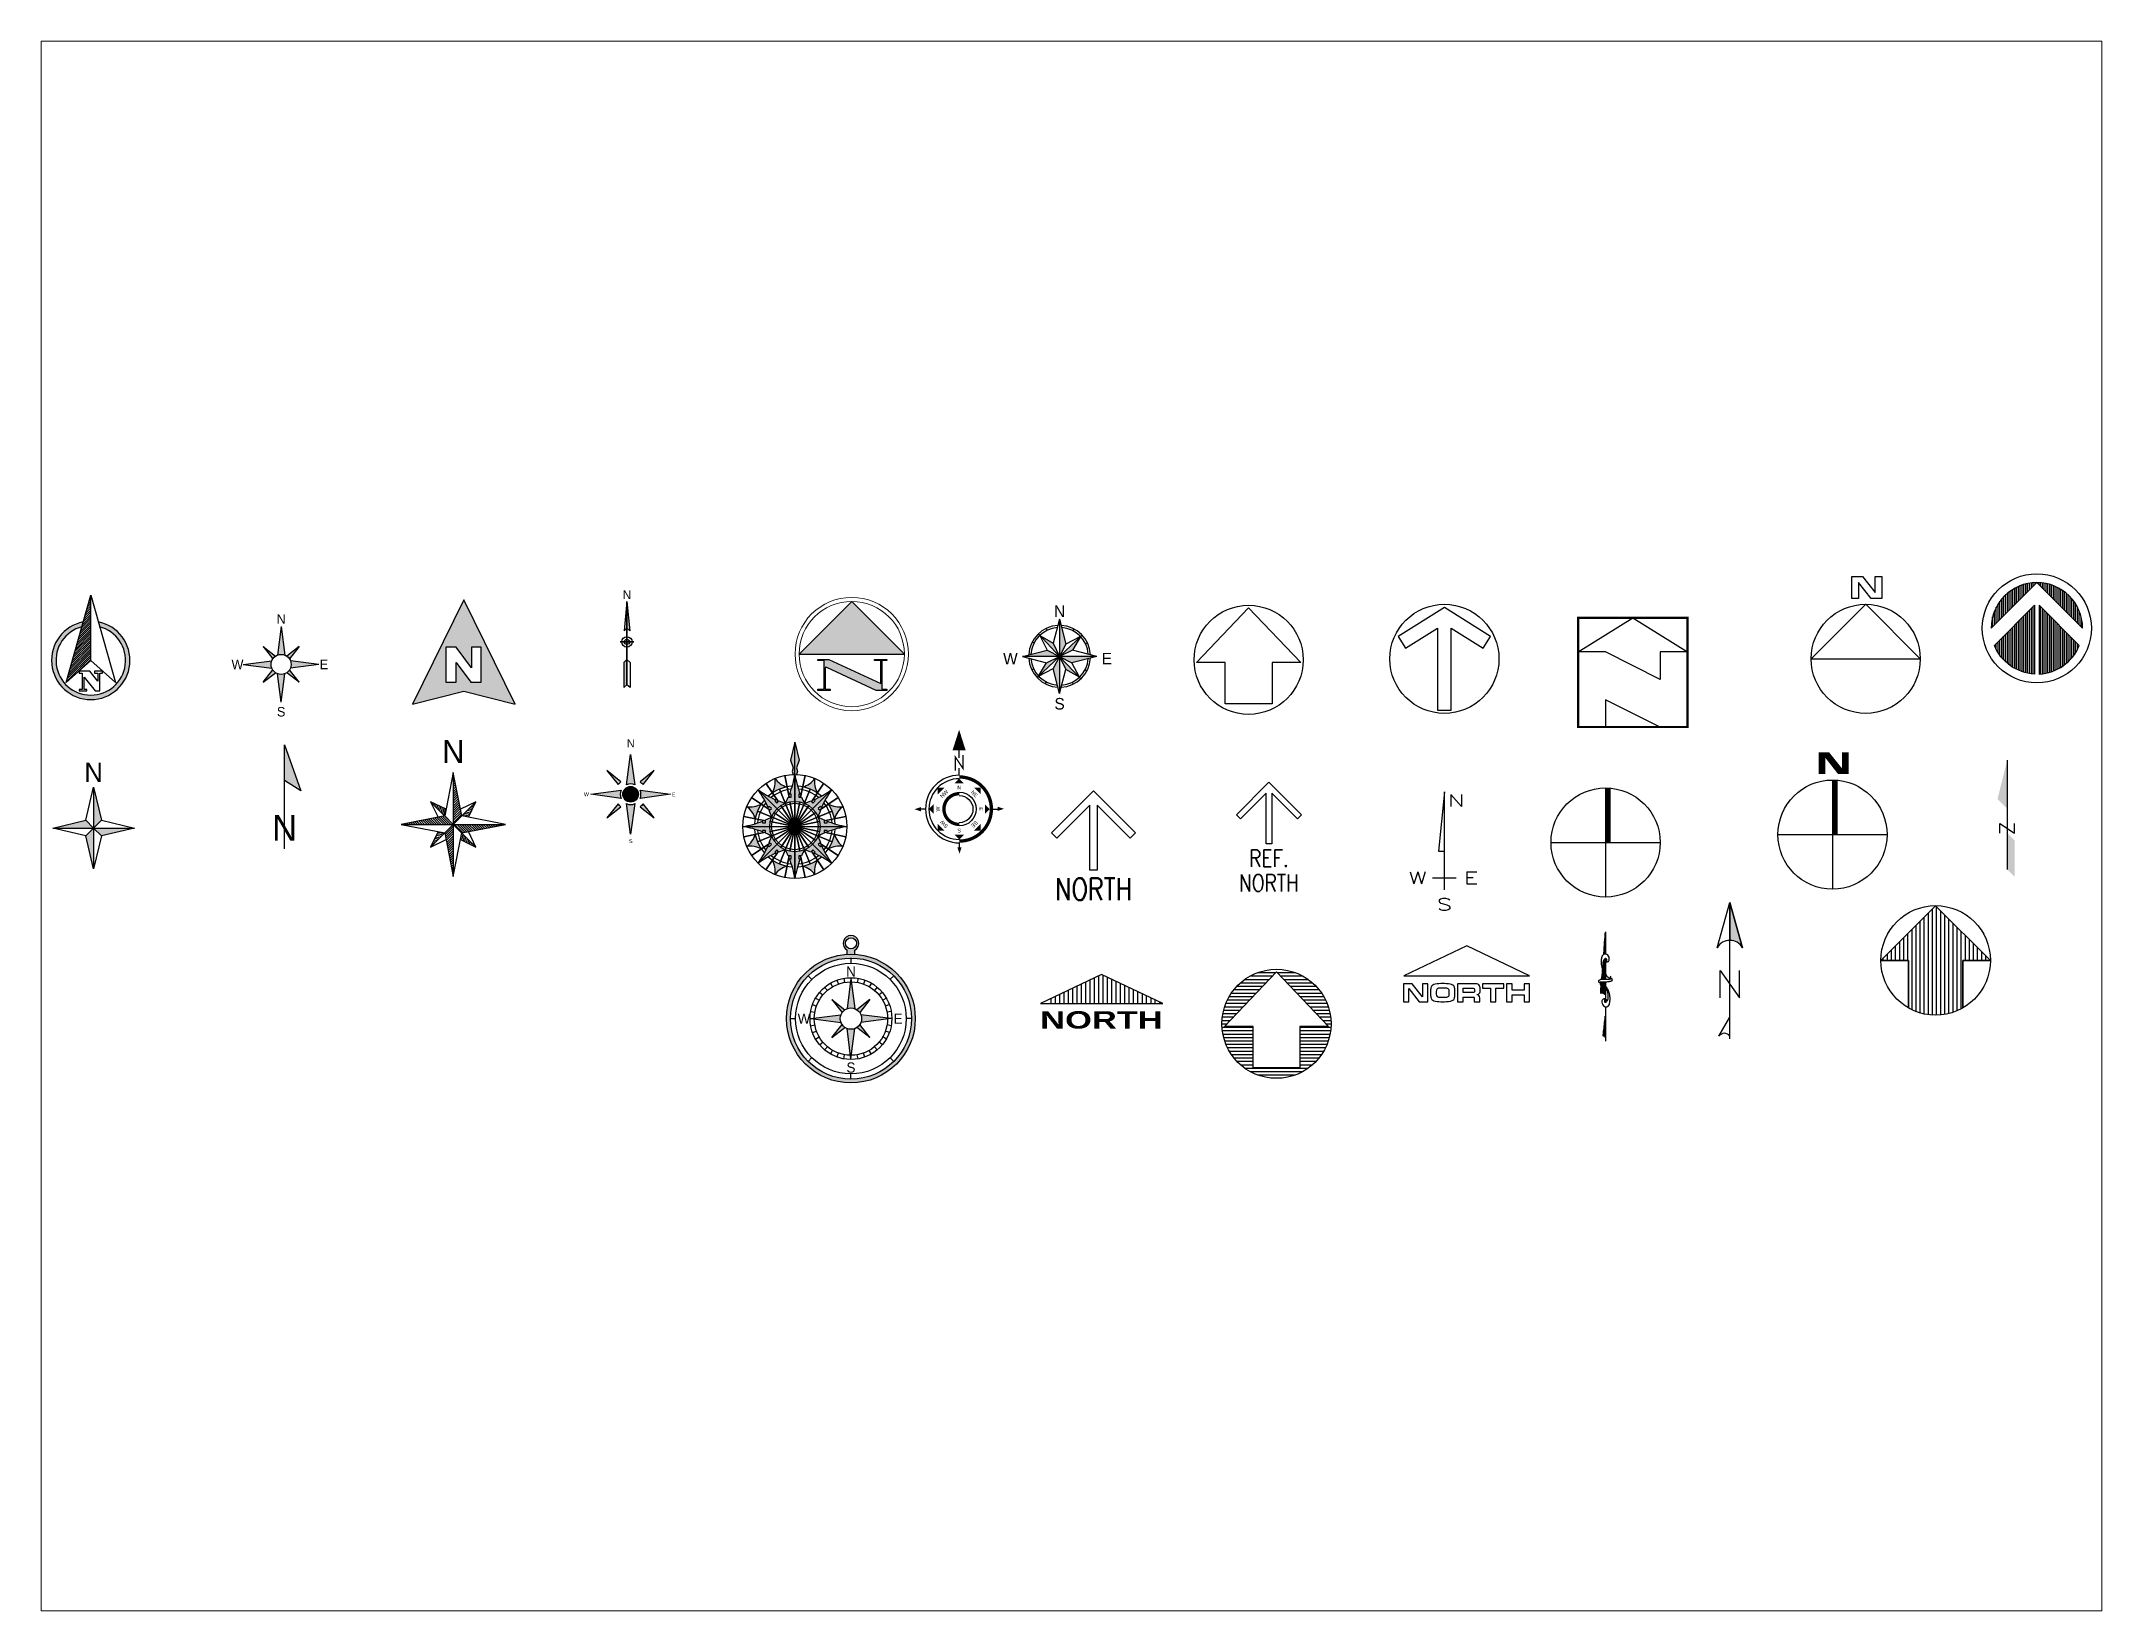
# Paper-space layout 'Layout1' of a CAD drawing. Header units: inches. Extents: x 1.05 to 9.45, y 0.8 to 7.2.
# The model-space entities are those that its viewports show. They can reach past a viewport. Long polylines and large blocks are cut down to what shows.
import ezdxf
from ezdxf.enums import TextEntityAlignment as Align

# ---------------------------------------------------------------- set-up
doc = ezdxf.new("R2010")
doc.units = ezdxf.units.IN
doc.header["$MEASUREMENT"] = 0
doc.styles.add('NORTH', font='')
doc.styles.add('North Arrow Text', font='BOD_R.TTF', dxfattribs={"height": 0.1})
doc.styles.add('STRETCH', font='SIMPLEX', dxfattribs={"width": 1.5})
doc.styles.add('TAGS', font='romans', dxfattribs={"width": 0.8})
doc.styles.get('NORTH').set_extended_font_data('Arial Black')

# ---------------------------------------------------------------- blocks, each defined once
blk = doc.blocks.new('*U138')
at = {"color": 0, "linetype": 'ByBlock', "lineweight": -2}
blk.add_lwpolyline([(-0.036, -0.267), (0.036, -0.267), (0.036, 0.16), (0.202, 0.055), (0.24, 0.116), (0.24, 0.116), (0, 0.267), (-0.24, 0.116), (-0.202, 0.055), (-0.036, 0.16)], close=True, dxfattribs=at)
blk.add_circle((0, 0), 0.284, dxfattribs=at)
blk = doc.blocks.new('*U140')
at = {"color": 0, "linetype": 'ByBlock', "lineweight": -2, "const_width": 0.0118}
blk.add_lwpolyline([(-0.284, -0.284), (0.284, -0.284), (0.284, 0.284), (-0.284, 0.284)], close=True, dxfattribs=at)
at = {"color": 0, "linetype": 'ByBlock', "lineweight": -2}
blk.add_lwpolyline([(-0.142, 0.107), (-0.284, 0.107), (0, 0.284), (0.284, 0.107), (0.142, 0.107), (0.142, -0.036)], close=True, dxfattribs=at)
blk.add_lwpolyline([(0.142, -0.284), (-0.142, -0.142), (-0.142, -0.284)], dxfattribs=at)
blk = doc.blocks.new('*U188')
at = {"color": 0, "linetype": 'ByBlock', "lineweight": -2}
for points in [[(0, -0.062), (0, 0.448), (-0.031, 0.139), (0, 0.139)], [(-0.062, 0), (0.062, 0)]]:
    blk.add_lwpolyline(points, dxfattribs=at)
at = {"color": 0, "linetype": 'ByBlock', "lineweight": -2, "style": 'STRETCH', "width": 1.5}
for s, p in [('N', (0.062, 0.402)), ('W', (-0.139, 0)), ('E', (0.139, 0)), ('S', (0, -0.139))]:
    blk.add_text(s, height=0.0618, dxfattribs=at).set_placement(p, align=Align.MIDDLE)
blk = doc.blocks.new('*U136')
at = {"color": 0, "linetype": 'ByBlock', "lineweight": -2}
blk.add_lwpolyline([(-0.122, -0.23), (-0.122, -0.014), (-0.271, -0.014), (0, 0.271), (0.271, -0.014), (0.122, -0.014), (0.122, -0.23)], close=True, dxfattribs=at)
blk.add_circle((0, 0), 0.284, dxfattribs=at)
blk = doc.blocks.new('*X5')
at = {"color": 0}
for p, q in [((-13.99, 19.5), (-3.2, 19.5)), ((-11.62, 21), (-1.77, 21)), ((-8.35, 22.5), (-0.34, 22.5)), ((0.34, 22.5), (8.35, 22.5)), ((1.77, 21), (11.62, 21)), ((3.2, 19.5), (13.99, 19.5)), ((-21.58, 10.5), (-11.77, 10.5)), ((-20.78, 12), (-10.34, 12)), ((-19.84, 13.5), (-8.91, 13.5)), ((-18.73, 15), (-7.48, 15)), ((-17.43, 16.5), (-6.05, 16.5)), ((-15.87, 18), (-4.63, 18)), ((4.63, 18), (15.87, 18)), ((6.05, 16.5), (17.43, 16.5)), ((7.48, 15), (18.73, 15)), ((8.91, 13.5), (19.84, 13.5)), ((10.34, 12), (20.78, 12)), ((11.77, 10.5), (21.58, 10.5)), ((-24, 0), (-21.77, 0)), ((-23.95, 1.5), (-20.34, 1.5)), ((-23.81, 3), (-18.91, 3)), ((-23.57, 4.5), (-17.48, 4.5)), ((-23.24, 6), (-16.05, 6)), ((-22.8, 7.5), (-14.63, 7.5)), ((-22.25, 9), (-13.2, 9)), ((13.2, 9), (22.25, 9)), ((14.63, 7.5), (22.8, 7.5)), ((16.05, 6), (23.24, 6)), ((17.48, 4.5), (23.57, 4.5)), ((18.91, 3), (23.81, 3)), ((20.34, 1.5), (23.95, 1.5)), ((21.77, 0), (24, 0)), ((-23.95, -1.5), (-10.29, -1.5)), ((-23.81, -3), (-10.29, -3)), ((-23.57, -4.5), (-10.29, -4.5)), ((-23.24, -6), (-10.29, -6)), ((-22.8, -7.5), (-10.29, -7.5)), ((-22.25, -9), (-10.29, -9)), ((10.29, -1.5), (23.95, -1.5)), ((10.29, -3), (23.81, -3)), ((10.29, -4.5), (23.57, -4.5)), ((10.29, -6), (23.24, -6)), ((10.29, -7.5), (22.8, -7.5)), ((10.29, -9), (22.25, -9)), ((-21.58, -10.5), (-10.29, -10.5)), ((-20.78, -12), (-10.29, -12)), ((-19.84, -13.5), (-10.29, -13.5)), ((-18.73, -15), (-10.29, -15)), ((-17.43, -16.5), (-10.29, -16.5)), ((-15.87, -18), (-10.29, -18)), ((10.29, -10.5), (21.58, -10.5)), ((10.29, -12), (20.78, -12)), ((10.29, -13.5), (19.84, -13.5)), ((10.29, -15), (18.73, -15)), ((10.29, -16.5), (17.43, -16.5)), ((10.29, -18), (15.87, -18)), ((-13.99, -19.5), (13.99, -19.5)), ((-11.62, -21), (11.62, -21)), ((-8.35, -22.5), (8.35, -22.5))]:
    blk.add_line(p, q, dxfattribs=at)
blk = doc.blocks.new('*U210')
at = {"color": 0, "linetype": 'ByBlock', "lineweight": -2}
blk.add_lwpolyline([(-0.122, -0.23), (-0.122, -0.014), (-0.271, -0.014), (0, 0.271), (0.271, -0.014), (0.122, -0.014), (0.122, -0.23)], close=True, dxfattribs=at)
blk.add_circle((0, 0), 0.284, dxfattribs=at)
at = {"color": 0, "linetype": 'ByBlock', "lineweight": -2, "xscale": 0.01184615165773279, "yscale": 0.01184615165773279, "zscale": 0.01184615165773279}
blk.add_blockref('*X5', (0, 0), dxfattribs=at)
blk = doc.blocks.new('*X10')
at = {"color": 0}
for p, q in [((2.2, 60), (15.6, 60)), ((4.7, 57.5), (23.2, 57.5)), ((7.2, 55), (28.6, 55)), ((9.7, 52.5), (33, 52.5)), ((12.2, 50), (36.7, 50)), ((14.7, 47.5), (39.8, 47.5)), ((17.2, 45), (42.6, 45)), ((19.7, 42.5), (45.1, 42.5)), ((22.2, 40), (47.4, 40)), ((24.7, 37.5), (49.4, 37.5)), ((27.2, 35), (51.2, 35)), ((29.7, 32.5), (52.8, 32.5)), ((32.2, 30), (54.3, 30)), ((34.7, 27.5), (55.6, 27.5)), ((37.2, 25), (56.7, 25)), ((39.7, 22.5), (57.8, 22.5)), ((42.2, 20), (58.7, 20)), ((44.7, 17.5), (59.5, 17.5)), ((47.2, 15), (60.2, 15)), ((49.7, 12.5), (60.7, 12.5)), ((52.2, 10), (61.2, 10)), ((54.7, 7.5), (61.5, 7.5)), ((57.2, 5), (61.8, 5)), ((59.7, 2.5), (61.9, 2.5)), ((62, 0), (62.2, 0))]:
    blk.add_line(p, q, dxfattribs=at)
blk = doc.blocks.new('*X9')
at = {"color": 0}
for p, q in [((34.7, -27.5), (55.6, -27.5)), ((37.2, -25), (56.7, -25)), ((39.7, -22.5), (57.8, -22.5)), ((42.2, -20), (58.7, -20)), ((44.7, -17.5), (59.5, -17.5)), ((47.2, -15), (60.2, -15)), ((49.7, -12.5), (60.7, -12.5)), ((52.2, -10), (61.2, -10)), ((54.7, -7.5), (61.5, -7.5)), ((57.2, -5), (61.8, -5)), ((59.7, -2.5), (61.9, -2.5)), ((7.2, -55), (28.6, -55)), ((9.7, -52.5), (33, -52.5)), ((12.2, -50), (36.7, -50)), ((14.7, -47.5), (39.8, -47.5)), ((17.2, -45), (42.6, -45)), ((19.7, -42.5), (45.1, -42.5)), ((22.2, -40), (47.4, -40)), ((24.7, -37.5), (49.4, -37.5)), ((27.2, -35), (51.2, -35)), ((29.7, -32.5), (52.8, -32.5)), ((32.2, -30), (54.3, -30)), ((2.2, -60), (15.6, -60)), ((4.7, -57.5), (23.2, -57.5))]:
    blk.add_line(p, q, dxfattribs=at)
blk = doc.blocks.new('*X8')
at = {"color": 0}
for p, q in [((-61.8, -5), (29.2, -5)), ((-61.5, -7.5), (26.7, -7.5)), ((-61.2, -10), (24.2, -10)), ((-60.7, -12.5), (21.7, -12.5)), ((-60.2, -15), (19.2, -15)), ((-59.5, -17.5), (16.7, -17.5)), ((-58.7, -20), (14.2, -20)), ((-57.8, -22.5), (11.7, -22.5)), ((-56.7, -25), (9.2, -25)), ((-55.6, -27.5), (6.7, -27.5)), ((-54.3, -30), (4.2, -30)), ((-52.8, -32.5), (1.7, -32.5)), ((-51.2, -35), (-0.8, -35)), ((-49.4, -37.5), (-3.3, -37.5)), ((-47.4, -40), (-5.8, -40)), ((-45.1, -42.5), (-8.3, -42.5)), ((-42.6, -45), (-10.8, -45)), ((-39.8, -47.5), (-13.3, -47.5)), ((-36.7, -50), (-15.8, -50)), ((-33, -52.5), (-18.3, -52.5)), ((-28.6, -55), (-20.8, -55))]:
    blk.add_line(p, q, dxfattribs=at)
blk = doc.blocks.new('*X7')
at = {"color": 0}
for p, q in [((-54.3, 30), (4.2, 30)), ((-52.8, 32.5), (1.7, 32.5)), ((-51.2, 35), (-0.8, 35)), ((-49.4, 37.5), (-3.3, 37.5)), ((-47.4, 40), (-5.8, 40)), ((-45.1, 42.5), (-8.3, 42.5)), ((-42.6, 45), (-10.8, 45)), ((-39.8, 47.5), (-13.3, 47.5)), ((-36.7, 50), (-15.8, 50)), ((-33, 52.5), (-18.3, 52.5)), ((-28.6, 55), (-20.8, 55)), ((-61.8, 5), (29.2, 5)), ((-61.5, 7.5), (26.7, 7.5)), ((-61.2, 10), (24.2, 10)), ((-60.7, 12.5), (21.7, 12.5)), ((-60.2, 15), (19.2, 15)), ((-59.5, 17.5), (16.7, 17.5)), ((-58.7, 20), (14.2, 20)), ((-57.8, 22.5), (11.7, 22.5)), ((-56.7, 25), (9.2, 25)), ((-55.6, 27.5), (6.7, 27.5))]:
    blk.add_line(p, q, dxfattribs=at)
blk = doc.blocks.new('*U144')
at = {"color": 0, "linetype": 'ByBlock', "lineweight": -2}
for points in [[(0.238, 0.001, 0.41322), (0, 0.238, 0.41322), (-0.238, 0.001), (0, 0.239)], [(-0.221, -0.089), (-0.012, 0.12), (-0.012, -0.238, -0.292379)], [(0.221, -0.089), (0.012, 0.12), (0.012, -0.238, 0.292379)]]:
    blk.add_lwpolyline(points, format="xyb", close=True, dxfattribs=at)
blk.add_circle((0, 0), 0.284, dxfattribs=at)
at = {"color": 0, "linetype": 'ByBlock', "lineweight": -2, "xscale": 0.00384199513223766, "yscale": 0.00384199513223766, "zscale": 0.00384199513223766, "rotation": 90}
for name in ['*X10', '*X9', '*X7', '*X8']:
    blk.add_blockref(name, (0, 0), dxfattribs=at)
blk = doc.blocks.new('*U194')
at = {"color": 0, "linetype": 'ByBlock', "lineweight": -2}
blk.add_line((0, 0.355), (0, -0.215), dxfattribs=at)
blk.add_lwpolyline([(-0.038, -0.025), (-0.038, 0.025), (0.038, -0.025), (0.038, 0.025)], dxfattribs=at)
for points in [[(0, 0.355), (-0.051, 0.152), (0, 0.101)], [(0, -0.025), (0, -0.215), (0.038, -0.063), (0.038, -0.253)]]:
    blk.add_solid(points, dxfattribs=at)
blk = doc.blocks.new('*U216')
at = {"linetype": 'ByBlock', "lineweight": -2}
blk.add_hatch(color=0, dxfattribs=at).paths.add_polyline_path([(0, 0.426), (0, 0.228, -0.269143), (0.066, 0.19)])
at = {"color": 0, "linetype": 'ByBlock', "lineweight": -2}
for points in [[(0.066, 0.19, 0.580323), (-0.066, 0.19), (0, 0.426), (0.066, 0.19), (0, 0.426), (0, 0.227)], [(0, -0.27, 0.5), (-0.057, -0.27), (0, -0.171)]]:
    blk.add_lwpolyline(points, format="xyb", dxfattribs=at)
for points in [[(0, -0.284), (0, 0.426)], [(-0.05, -0.071), (-0.05, 0.071), (0.05, -0.071), (0.05, 0.071)]]:
    blk.add_lwpolyline(points, dxfattribs=at)
blk = doc.blocks.new('*X18')
for p, q in [((3042.8, 778.5), (3055.1, 778.5)), ((3043.1, 778.6), (3054, 778.6)), ((3043.3, 778.8), (3053, 778.8)), ((3043.4, 778.9), (3051.9, 778.9)), ((3043.5, 779.1), (3049.7, 779.1)), ((3043.5, 779), (3050.8, 779)), ((3043.6, 779.8), (3044.4, 779.8)), ((3043.6, 779.6), (3045.5, 779.6)), ((3043.6, 779.5), (3046.5, 779.5)), ((3043.6, 779.4), (3047.6, 779.4)), ((3043.6, 779.2), (3048.7, 779.2))]:
    blk.add_line(p, q)
blk = doc.blocks.new('*X17')
for p, q in [((3067.6, 778.5), (3072.8, 778.5)), ((3067.7, 778.6), (3073, 778.6)), ((3067.9, 778.8), (3073.1, 778.8)), ((3068, 778.9), (3073.3, 778.9)), ((3068.1, 779), (3075.4, 779)), ((3068.2, 779.2), (3075.4, 779.2)), ((3068.2, 779.1), (3075.4, 779.1)), ((3068.3, 779.4), (3075.4, 779.4)), ((3068.4, 779.7), (3075.4, 779.7)), ((3068.4, 779.6), (3075.4, 779.6)), ((3068.4, 779.5), (3075.4, 779.5)), ((3068.5, 781.2), (3068.5, 781.2)), ((3068.5, 781.1), (3070.1, 781.1)), ((3068.5, 781), (3071.8, 781)), ((3068.5, 780.1), (3075.3, 780.1)), ((3068.5, 780), (3075.3, 780)), ((3068.5, 779.9), (3075.4, 779.9)), ((3068.6, 780.9), (3073.4, 780.9)), ((3068.6, 780.7), (3075, 780.7)), ((3068.6, 780.6), (3075.3, 780.6)), ((3068.6, 780.5), (3075.3, 780.5)), ((3068.6, 780.4), (3075.3, 780.4)), ((3068.6, 780.2), (3075.3, 780.2)), ((3073, 778.5), (3075.4, 778.5)), ((3073.1, 778.6), (3075.4, 778.6)), ((3073.2, 778.8), (3075.4, 778.8)), ((3073.4, 778.9), (3075.4, 778.9))]:
    blk.add_line(p, q)
blk = doc.blocks.new('*X16')
for p, q in [((3091.4, 779.4), (3092.6, 779.4)), ((3091.4, 779.2), (3094.3, 779.2)), ((3091.4, 779.1), (3095.9, 779.1)), ((3091.5, 779), (3097.5, 779)), ((3091.5, 778.9), (3099.1, 778.9)), ((3091.5, 778.7), (3100.7, 778.7)), ((3091.5, 778.6), (3102.3, 778.6)), ((3091.5, 778.5), (3103.9, 778.5))]:
    blk.add_line(p, q)
blk = doc.blocks.new('*X15')
for p, q in [((3080, 778.5), (3088.8, 778.5)), ((3080.3, 778.6), (3088.7, 778.6)), ((3080.6, 778.8), (3088.6, 778.8)), ((3080.9, 778.9), (3088.5, 778.9)), ((3081.2, 779), (3088.4, 779)), ((3081.5, 779.1), (3088.3, 779.1)), ((3081.9, 779.2), (3088.1, 779.2)), ((3082.2, 779.4), (3087.9, 779.4)), ((3082.6, 779.5), (3087.6, 779.5)), ((3083.1, 779.6), (3087.3, 779.6)), ((3083.7, 779.8), (3086.8, 779.8)), ((3084.8, 779.9), (3085.1, 779.9))]:
    blk.add_line(p, q)
blk = doc.blocks.new('*X14')
for p, q in [((3076.6, 780.5), (3078.1, 780.5)), ((3076.6, 780.4), (3079.8, 780.4)), ((3076.6, 780.2), (3081.4, 780.2)), ((3076.6, 780.1), (3082.5, 780.1)), ((3076.6, 780), (3082.2, 780)), ((3076.6, 779.9), (3081.9, 779.9)), ((3076.6, 779.8), (3081.5, 779.8)), ((3076.6, 779.6), (3081.3, 779.6)), ((3076.7, 779.5), (3081.1, 779.5)), ((3076.7, 779.4), (3080.9, 779.4)), ((3076.7, 779.2), (3080.7, 779.2)), ((3076.7, 779.1), (3080.5, 779.1)), ((3076.7, 779), (3080.3, 779)), ((3076.7, 778.9), (3080.1, 778.9)), ((3076.7, 778.8), (3079.9, 778.8)), ((3076.7, 778.6), (3079.8, 778.6)), ((3076.7, 778.5), (3079.6, 778.5))]:
    blk.add_line(p, q)
blk = doc.blocks.new('*U214')
at = {"color": 0, "linetype": 'ByBlock', "lineweight": -2}
for points in [[(0, 0.284), (-0.009, 0.167)], [(0, 0.284), (0, 0.169)], [(0, 0.145), (0, 0.065)], [(-0.02, 0.025), (-0.025, -0.036)], [(-0.016, 0.08), (-0.019, 0.036)], [(-0.015, 0.089), (-0.016, 0.08)], [(0, 0.062), (0, 0.037)], [(0, 0.025), (0, 0.024)], [(0, 0.024), (0, 0.003)], [(0, 0.001), (0, -0.006)], [(0, -0.006), (0, -0.044)], [(0, -0.044), (0, -0.081)], [(0, -0.105), (0, -0.151)], [(0, -0.151), (-0.012, -0.258)], [(0, -0.151), (0, -0.267)], [(0, -0.267), (0, -0.284)]]:
    blk.add_lwpolyline(points, dxfattribs=at)
for points in [[(0, 0.13, 0.063196), (0.004, 0.129, 0.096266), (0.011, 0.129, 0.100752), (0.016, 0.131, 0.224486), (0.02, 0.138, 0.11255), (0.019, 0.152, 0.100563), (0.012, 0.163, 0.134878), (0.004, 0.168, 0.132719), (-0.006, 0.168, 0.155229), (-0.014, 0.164, 0.101616), (-0.019, 0.154, 0.067278), (-0.022, 0.137, 0.034332), (-0.022, 0.115, 0.050354), (-0.019, 0.1, 0.032541), (-0.012, 0.081, 0.044988), (-0.005, 0.068, 0.025546), (0, 0.062, 0.017117), (0.008, 0.053, 0.06565), (0.015, 0.048, 0.042468), (0.026, 0.043)], [(0.004, 0.129, 0.076919), (0.006, 0.132, 0.080527), (0.007, 0.135, 0.088695), (0.008, 0.14, 0.141897), (0.006, 0.143, 0.152973), (0.003, 0.145, 0.126446), (0, 0.145, 0.120122), (-0.004, 0.142, 0.080483), (-0.008, 0.137, 0.067361), (-0.012, 0.128, 0.059891), (-0.013, 0.117, 0.028199), (-0.012, 0.102, 0.039094), (-0.01, 0.092, 0.016831), (-0.008, 0.085, 0.008651), (-0.003, 0.072, 0.03625), (0, 0.065, 0.021578), (0.007, 0.055)], [(0, 0.037, 0.004821), (-0.005, 0.037, 0.00885), (-0.008, 0.037, 0.005772), (-0.018, 0.036, 0.010588), (-0.024, 0.036, 0.071206), (-0.028, 0.035, 0.064975), (-0.033, 0.032, 0.103615), (-0.035, 0.029, 0.157116), (-0.036, 0.027, 0.084448), (-0.035, 0.024, 0.119022), (-0.034, 0.022), (-0.028, 0.019), (-0.026, 0.016)], [(-0.028, 0.01, 0.155222), (-0.025, 0.011, 0.230745), (-0.025, 0.013, 0.039788), (-0.025, 0.015, 0.040789), (-0.026, 0.017, 0.05365), (-0.027, 0.018, -0.067543), (-0.027, 0.019, -0.159888), (-0.028, 0.022, -0.204389), (-0.027, 0.023, -0.067398), (-0.025, 0.024, -0.052215), (-0.023, 0.025, -0.013577), (-0.019, 0.025, -0.005027), (-0.008, 0.025, -0.010776), (-0.005, 0.025, -0.005653), (0, 0.025)], [(0.007, -0.071, 0.077736), (0.003, -0.067, 0.07962), (-0.002, -0.065, 0.096266), (-0.008, -0.065, 0.100752), (-0.014, -0.068, 0.224486), (-0.018, -0.074, 0.11255), (-0.017, -0.089, 0.100563), (-0.01, -0.1, 0.134878), (-0.002, -0.105, 0.132719), (0.008, -0.105, 0.155229), (0.016, -0.1, 0.101616), (0.021, -0.091, 0.067278), (0.024, -0.074, 0.034332), (0.024, -0.052, 0.050354), (0.021, -0.037, 0.032541), (0.014, -0.018, 0.044988), (0.007, -0.005, 0.025546), (0.002, 0.001, 0.017117), (-0.006, 0.01, 0.06565), (-0.013, 0.015, 0.042468), (-0.024, 0.021)], [(-0.002, -0.065, 0.076919), (-0.004, -0.068, 0.080527), (-0.005, -0.071, 0.088695), (-0.005, -0.077, 0.141897), (-0.004, -0.08, 0.152973), (-0.001, -0.081, 0.126446), (0.002, -0.081, 0.120122), (0.006, -0.079, 0.080483), (0.01, -0.074, 0.067361), (0.014, -0.065, 0.059891), (0.015, -0.053, 0.028199), (0.014, -0.039, 0.039094), (0.012, -0.028, 0.016831), (0.01, -0.022, 0.008651), (0.005, -0.008, 0.03625), (0.002, -0.002, 0.021578), (-0.005, 0.008)], [(0.028, 0.053, 0.155222), (0.026, 0.051, 0.230745), (0.025, 0.049, 0.039788), (0.025, 0.047, 0.040789), (0.026, 0.045, 0.05365), (0.027, 0.044, -0.067543), (0.028, 0.043, -0.159888), (0.028, 0.041, -0.204389), (0.027, 0.039, -0.067398), (0.025, 0.038, -0.052215), (0.023, 0.038, -0.013577), (0.019, 0.037, -0.005027), (0.008, 0.037, -0.010776), (0.006, 0.037, -0.005653), (0, 0.037)], [(0, 0.025, 0.004821), (0.005, 0.025, 0.00885), (0.008, 0.025, 0.005772), (0.018, 0.026, 0.010588), (0.024, 0.027, 0.071206), (0.029, 0.028, 0.064975), (0.033, 0.03, 0.103615), (0.036, 0.033, 0.157116), (0.036, 0.036, 0.084448), (0.035, 0.038, 0.119022), (0.034, 0.04), (0.029, 0.044), (0.026, 0.046)], [(0, -0.044, 0.268535), (-0.025, -0.035)], [(0, -0.267, 0.510231), (-0.012, -0.258)]]:
    blk.add_lwpolyline(points, format="xyb", dxfattribs=at)
at = {"color": 0, "linetype": 'ByBlock', "lineweight": -2, "xscale": 0.008884613743299562, "yscale": 0.008884613743299562, "zscale": 0.008884613743299562, "rotation": 90}
for name in ['*X16', '*X15', '*X17', '*X14', '*X18']:
    blk.add_blockref(name, (6.916, -27.298), dxfattribs=at)
blk = doc.blocks.new('*U142')
at = {"color": 0, "linetype": 'ByBlock', "lineweight": -2}
for points in [[(0.084, 0.428), (0.084, 0.315), (0.029, 0.315), (-0.037, 0.398), (-0.037, 0.315), (-0.072, 0.315), (-0.072, 0.428), (-0.017, 0.428), (0.05, 0.345), (0.05, 0.428)], [(0, 0.284), (-0.284, 0), (0.284, 0)]]:
    blk.add_lwpolyline(points, close=True, dxfattribs=at)
blk.add_circle((0, 0), 0.284, dxfattribs=at)
blk = doc.blocks.new('*U190')
at = {"color": 0, "linetype": 'ByBlock', "lineweight": -2}
for p, q in [((0, 0.284), (0, -0.284)), ((0.006, 0.284), (0.006, 0)), ((0.011, 0.284), (0.011, 0)), ((0.017, 0.284), (0.017, 0)), ((0.023, 0.283), (0.023, 0)), ((-0.284, 0), (0.284, 0))]:
    blk.add_line(p, q, dxfattribs=at)
blk.add_circle((0, 0), 0.284, dxfattribs=at)
blk = doc.blocks.new('*U192')
at = {"color": 0, "linetype": 'ByBlock', "lineweight": -2}
for p, q in [((0, 0.284), (0, -0.284)), ((0.006, 0.284), (0.006, 0)), ((0.011, 0.284), (0.011, 0)), ((0.017, 0.284), (0.017, 0)), ((0.023, 0.283), (0.023, 0)), ((-0.284, 0), (0.284, 0))]:
    blk.add_line(p, q, dxfattribs=at)
blk.add_circle((0, 0), 0.284, dxfattribs=at)
for points in [[(-0.072, 0.428), (-0.037, 0.428), (-0.072, 0.315), (-0.037, 0.315)], [(0.029, 0.315), (0.071, 0.318), (-0.059, 0.428), (-0.017, 0.428)], [(0.05, 0.315), (0.084, 0.315), (0.05, 0.428), (0.084, 0.428)], [(0.029, 0.318), (0.029, 0.315), (0.083, 0.318), (0.084, 0.315)]]:
    blk.add_solid(points, dxfattribs=at)
blk = doc.blocks.new('*U186')
at = {"color": 0, "linetype": 'ByBlock', "lineweight": -2}
blk.add_lwpolyline([(-0.148, -0.191), (-0.17, -0.17), (0, 0), (0.17, -0.17), (0.148, -0.191), (0.015, -0.057), (0.015, -0.321), (-0.015, -0.321), (-0.015, -0.057)], close=True, dxfattribs=at)
at = {"color": 0, "linetype": 'ByBlock', "lineweight": -2, "style": 'TAGS', "width": 0.8}
for s, p in [('REF.', (0, -0.441)), ('NORTH', (0, -0.569))]:
    blk.add_text(s, height=0.0882, dxfattribs=at).set_placement(p, align=Align.CENTER)
blk = doc.blocks.new('*U212')
at = {"color": 0, "linetype": 'ByBlock', "lineweight": -2}
for points in [[(-0.327, -0.156), (0.327, -0.156), (0, 0)], [(-0.23, -0.198), (-0.23, -0.266), (-0.284, -0.198), (-0.329, -0.198), (-0.329, -0.291), (-0.301, -0.291), (-0.301, -0.223), (-0.247, -0.291), (-0.202, -0.291), (-0.202, -0.198)], [(0.194, -0.198), (0.082, -0.198), (0.082, -0.221), (0.124, -0.221), (0.124, -0.291), (0.152, -0.291), (0.152, -0.221), (0.194, -0.221)], [(0.299, -0.231), (0.236, -0.231), (0.236, -0.198), (0.207, -0.198), (0.207, -0.291), (0.236, -0.291), (0.236, -0.256), (0.299, -0.256), (0.299, -0.291), (0.327, -0.291), (0.327, -0.198), (0.299, -0.198)]]:
    blk.add_lwpolyline(points, close=True, dxfattribs=at)
for points in [[(-0.062, -0.224, 0.065182), (-0.064, -0.215, 0.272493), (-0.085, -0.199, 0.029789), (-0.125, -0.197, 0.029789), (-0.164, -0.199, 0.272493), (-0.185, -0.215, 0.065182), (-0.187, -0.224, 0.033605), (-0.189, -0.244, 0.033605), (-0.187, -0.264, 0.065182), (-0.185, -0.273, 0.272493), (-0.164, -0.289, 0.029789), (-0.125, -0.291, 0.029789), (-0.085, -0.289, 0.272493), (-0.064, -0.273, 0.065182), (-0.062, -0.264, 0.033605), (-0.061, -0.244, 0.033605)], [(0.058, -0.2, 0.15039), (0.049, -0.198), (-0.047, -0.198), (-0.047, -0.291), (-0.018, -0.291), (-0.018, -0.267), (0.032, -0.267, -0.175869), (0.037, -0.268, -0.251107), (0.039, -0.272), (0.039, -0.291), (0.068, -0.291), (0.068, -0.271, 0.395194), (0.053, -0.254, 0.363978), (0.07, -0.24, 0.072515), (0.07, -0.219, 0.222789)], [(-0.157, -0.231, 0.040566), (-0.159, -0.244, 0.040566), (-0.157, -0.258, 0.358154), (-0.147, -0.267, 0.020342), (-0.125, -0.268, 0.020342), (-0.103, -0.267, 0.358154), (-0.092, -0.258, 0.040566), (-0.091, -0.244, 0.040566), (-0.092, -0.231, 0.358154), (-0.103, -0.221, 0.020342), (-0.125, -0.22, 0.020332), (-0.147, -0.221, 0.358144)], [(0.04, -0.239, -0.328104), (0.033, -0.244), (-0.018, -0.244), (-0.018, -0.221), (0.034, -0.221, -0.350791), (0.041, -0.227, -0.150308)]]:
    blk.add_lwpolyline(points, format="xyb", close=True, dxfattribs=at)
blk = doc.blocks.new('*U184')
at = {"color": 0, "linetype": 'ByBlock', "lineweight": -2}
blk.add_lwpolyline([(0.191, -0.246), (0.019, -0.074), (0.019, -0.414), (-0.019, -0.414), (-0.019, -0.074), (-0.191, -0.246), (-0.219, -0.219), (0, 0), (0.219, -0.219)], close=True, dxfattribs=at)
at = {"color": 0, "linetype": 'ByBlock', "lineweight": -2, "style": 'TAGS', "width": 0.8}
blk.add_text('NORTH', height=0.1137, dxfattribs=at).set_placement((0, -0.569), align=Align.CENTER)
blk = doc.blocks.new('*U208')
at = {"color": 0, "linetype": 'ByBlock', "lineweight": -2}
for p, q in [((-0.218, -0.152), (-0.218, -0.104)), ((-0.196, -0.152), (-0.196, -0.093)), ((-0.173, -0.152), (-0.173, -0.083)), ((-0.15, -0.152), (-0.15, -0.072)), ((-0.128, -0.152), (-0.128, -0.061)), ((-0.105, -0.152), (-0.105, -0.05)), ((-0.082, -0.152), (-0.082, -0.039)), ((-0.06, -0.152), (-0.06, -0.029)), ((-0.037, -0.152), (-0.037, -0.018)), ((-0.015, -0.152), (-0.015, -0.007)), ((0.008, -0.152), (0.008, -0.004)), ((0.031, -0.152), (0.031, -0.015)), ((0.053, -0.152), (0.053, -0.025)), ((0.076, -0.152), (0.076, -0.036)), ((0.098, -0.152), (0.098, -0.047)), ((0.121, -0.152), (0.121, -0.058)), ((0.144, -0.152), (0.144, -0.069)), ((0.166, -0.152), (0.166, -0.079)), ((0.189, -0.152), (0.189, -0.09)), ((0.212, -0.152), (0.212, -0.101)), ((-0.263, -0.152), (-0.263, -0.126)), ((-0.241, -0.152), (-0.241, -0.115)), ((0.234, -0.152), (0.234, -0.112)), ((0.257, -0.152), (0.257, -0.123)), ((0.279, -0.152), (0.279, -0.133)), ((0.302, -0.152), (0.302, -0.144))]:
    blk.add_line(p, q, dxfattribs=at)
blk.add_lwpolyline([(-0.318, -0.152), (0.318, -0.152), (0, 0)], close=True, dxfattribs=at)
at = {"color": 0, "linetype": 'ByBlock', "lineweight": -2, "style": 'NORTH', "width": 1.261562}
blk.add_text('NORTH', height=0.0905, dxfattribs=at).set_placement((-0.32, -0.282), (0.318, -0.282), align=Align.FIT)
blk = doc.blocks.new('*U218')
at = {"linetype": 'ByBlock', "lineweight": -2}
h = blk.add_hatch(dxfattribs=at)
h.set_pattern_fill('ANSI31', color=0, scale=0.1708, angle=225, style=0)
h.paths.add_polyline_path([(-0.142, -0.247, 0.267949), (0.142, -0.247), (0.142, 0), (0.285, 0), (0, 0.284), (-0.285, 0), (-0.142, 0)])
at = {"color": 0, "linetype": 'ByBlock', "lineweight": -2}
blk.add_lwpolyline([(-0.142, -0.247), (-0.142, 0), (-0.142, -0.247), (-0.142, 0), (-0.285, 0), (0, 0.284), (0.285, 0), (0.285, 0), (0.142, 0), (0.142, -0.247), (0.142, 0), (0.285, 0), (0, 0.284), (-0.285, 0), (-0.142, 0)], dxfattribs=at)
blk.add_circle((0, 0), 0.285, dxfattribs=at)
blk = doc.blocks.new('*U134')
at = {"linetype": 'ByBlock', "lineweight": -2}
h = blk.add_hatch(color=0, dxfattribs=at)
h.paths.add_polyline_path([(0, 0.193), (0, 0), (0.033, 0.064)])
h.paths.add_polyline_path([(0.109, 0.103), (0, 0), (0.068, 0.033)])
h.paths.add_polyline_path([(0.193, 0), (0, 0), (0.064, -0.033)])
h.paths.add_polyline_path([(0, 0), (0.033, -0.068), (0.103, -0.109)])
h.paths.add_polyline_path([(0, 0), (-0.033, -0.064), (0, -0.193)])
h.paths.add_polyline_path([(0, 0), (-0.068, -0.033), (-0.109, -0.103)])
h.paths.add_polyline_path([(-0.064, 0.033), (-0.193, 0), (0, 0)])
h.paths.add_polyline_path([(-0.033, 0.068), (-0.103, 0.109), (0, 0)])
at = {"color": 0, "linetype": 'ByBlock', "lineweight": -2}
for points in [[(0, 0), (-0.11, 0.117)], [(-0.103, 0.109), (-0.064, 0.033)], [(-0.103, 0.109), (-0.033, 0.068)], [(-0.07, 0.145), (-0.065, 0.135)], [(0, 0.193), (-0.033, 0.068)], [(0, 0.193), (0, -0.193)], [(0, 0.193), (0.033, 0.064)], [(0, 0), (0.117, 0.11)], [(0.075, 0.142), (0.07, 0.133)], [(-0.193, 0), (-0.064, 0.033)], [(0.193, 0), (-0.193, 0)], [(-0.193, 0), (-0.068, -0.033)], [(-0.142, 0.075), (-0.133, 0.07)], [(0, 0), (-0.117, -0.11)], [(-0.068, -0.033), (0, 0)], [(-0.064, 0.033), (0, 0)], [(-0.033, 0.068), (0, 0)], [(0.033, 0.064), (0, 0)], [(0.068, 0.033), (0, 0)], [(0, 0), (0.11, -0.117)], [(0, 0), (0.064, -0.033)], [(0, 0), (0.033, -0.068)], [(0.109, 0.103), (0.033, 0.064)], [(0.109, 0.103), (0.068, 0.033)], [(0.193, 0), (0.068, 0.033)], [(0.145, 0.07), (0.135, 0.065)], [(-0.145, -0.07), (-0.135, -0.065)], [(-0.109, -0.103), (-0.068, -0.033)], [(-0.109, -0.103), (-0.033, -0.064)], [(0, 0), (-0.033, -0.064)], [(0, -0.193), (-0.033, -0.064)], [(0, -0.193), (0.033, -0.068)], [(0.103, -0.109), (0.033, -0.068)], [(0.193, 0), (0.064, -0.033)], [(0.103, -0.109), (0.064, -0.033)], [(0.133, -0.07), (0.142, -0.075)], [(-0.07, -0.133), (-0.075, -0.142)], [(0.065, -0.135), (0.07, -0.145)]]:
    blk.add_lwpolyline(points, dxfattribs=at)
for radius, start, end in [(0.161, 92.995, 177.005), (0.15, 94.3434, 175.6566), (0.161, 2.995, 87.005), (0.15, 4.3434, 85.6566), (0.161, 182.995, 267.005), (0.15, 184.3434, 265.6566), (0.161, 272.995, 357.005), (0.15, 274.3434, 355.6566)]:
    blk.add_arc((0, 0), radius, start, end, dxfattribs=at)
at = {"color": 0, "linetype": 'ByBlock', "lineweight": -2, "style": 'North Arrow Text'}
for s, p in [('N', (0, 0.187)), ('W', (-0.256, -0.06)), ('E', (0.246, -0.06)), ('S', (0, -0.295))]:
    blk.add_text(s, height=0.0602, dxfattribs=at).set_placement(p, align=Align.BOTTOM_CENTER)
blk = doc.blocks.new('*U132')
at = {"linetype": 'ByBlock', "lineweight": -2}
h = blk.add_hatch(color=0, dxfattribs=at)
h.paths.add_polyline_path([(0.274, 0), (0, 0.274), (-0.274, 0)])
h.paths.add_polyline_path([(0.127, -0.19), (0.157, -0.19), (0.157, -0.157), (-0.12, -0.028), (-0.144, -0.028), (-0.144, -0.07), (-0.13, -0.07)])
at = {"color": 0, "linetype": 'ByBlock', "lineweight": -2}
for points in [[(0, 0.274), (-0.274, 0), (0.274, 0)], [(0.127, -0.19), (-0.13, -0.07), (-0.138, -0.07), (-0.138, -0.183), (-0.113, -0.183), (-0.113, -0.19), (-0.144, -0.19), (-0.176, -0.19), (-0.176, -0.183), (-0.144, -0.183), (-0.144, -0.034), (-0.176, -0.034), (-0.176, -0.028), (-0.144, -0.028), (-0.12, -0.028), (0.151, -0.154), (0.151, -0.034), (0.119, -0.034), (0.119, -0.028), (0.151, -0.028), (0.182, -0.028), (0.182, -0.034), (0.157, -0.034), (0.157, -0.183), (0.182, -0.183), (0.182, -0.19)]]:
    blk.add_lwpolyline(points, close=True, dxfattribs=at)
at = {"color": 0, "linetype": 'ByBlock', "lineweight": 20}
for radius in [0.295, 0.274]:
    blk.add_circle((0, 0), radius, dxfattribs=at)
blk = doc.blocks.new('*U130')
at = {"linetype": 'ByBlock', "lineweight": -2}
h = blk.add_hatch(color=0, dxfattribs=at)
h.paths.add_polyline_path([(0, 0.21), (0, 0.071), (0.015, 0.057)])
h.paths.add_polyline_path([(-0.016, -0.238), (0, -0.223), (0, -0.091), (-0.016, -0.107)])
at = {"color": 0, "linetype": 'ByBlock', "lineweight": -2}
for points in [[(0, 0.21), (-0.015, 0.057), (0, 0.071)], [(0, 0.21), (0.015, 0.057), (0, 0.071)], [(0, -0.091), (-0.016, -0.107), (-0.016, -0.238), (0, -0.223)], [(0, -0.091), (0.016, -0.107), (0.016, -0.238), (0, -0.223)]]:
    blk.add_lwpolyline(points, dxfattribs=at)
at = {"color": 0, "linetype": 'ByBlock', "lineweight": 35}
for points in [[(0, 0.21), (0, -0.223)], [(-0.035, 0), (0, 0), (0.035, 0)]]:
    blk.add_lwpolyline(points, dxfattribs=at)
at = {"color": 0, "linetype": 'ByBlock', "lineweight": -2}
for radius in [0.0268, 0.0135]:
    blk.add_circle((0, 0), radius, dxfattribs=at)
at = {"color": 0, "linetype": 'ByBlock', "style": 'North Arrow Text'}
blk.add_text('N', height=0.0453, dxfattribs=at).set_placement((0, 0.21), align=Align.BOTTOM_CENTER)
blk = doc.blocks.new('*U128')
h = blk.add_hatch(color=256)
h.dxf.hatch_style = 1
h.set_gradient(color1=(121, 104, 125), tint=1)
h.paths.add_polyline_path([(0, 0.339), (-0.267, -0.204), (0, -0.136), (0.267, -0.204)])
h.paths.add_polyline_path([(0.039, 0.092), (0.09, 0.092), (0.09, -0.089), (0.036, -0.089), (-0.04, 0.013), (-0.04, -0.089), (-0.093, -0.089), (-0.093, 0.092), (-0.04, 0.092), (0.039, -0.015)], flags=16)
at = {"color": 0, "linetype": 'ByBlock', "lineweight": -2}
for points in [[(0, 0.339), (-0.267, -0.204), (0, -0.136), (0.267, -0.204)], [(0.09, -0.089), (0.09, 0.092), (0.039, 0.092), (0.039, -0.015), (-0.04, 0.092), (-0.093, 0.092), (-0.093, -0.089), (-0.04, -0.089), (-0.04, 0.013), (0.036, -0.089)]]:
    blk.add_lwpolyline(points, close=True, dxfattribs=at)
blk = doc.blocks.new('*U126')
at = {"linetype": 'ByBlock', "lineweight": -2}
h = blk.add_hatch(color=0, dxfattribs=at)
h.paths.add_polyline_path([(-0.019, 0.049, -0.188388), (0.019, 0.049), (0, 0.197)])
h.paths.add_polyline_path([(0.049, 0.019, -0.093373), (0.052, 0, -0.093373), (0.049, -0.019), (0.197, 0)])
h.paths.add_polyline_path([(0, -0.197), (0.019, -0.049, -0.188388), (-0.019, -0.049)])
h.paths.add_polyline_path([(-0.049, -0.019, -0.093373), (-0.052, 0, -0.093373), (-0.049, 0.019), (-0.197, 0)])
h = blk.add_hatch(color=253, dxfattribs=at)
h.paths.add_polyline_path([(-0.093, 0.093), (-0.043, 0.029, -0.100237), (-0.029, 0.043)])
h.paths.add_polyline_path([(0.093, 0.093), (0.029, 0.043, -0.100237), (0.043, 0.029)])
h.paths.add_polyline_path([(0.093, -0.093), (0.043, -0.029, -0.100237), (0.029, -0.043)])
h.paths.add_polyline_path([(-0.029, -0.043, -0.100237), (-0.043, -0.029), (-0.093, -0.093)])
at = {"color": 0, "linetype": 'ByBlock', "lineweight": -2}
for points in [[(0, 0.197), (-0.019, 0.049)], [(0, 0.197), (0.019, 0.049)], [(-0.197, 0), (-0.049, 0.019)], [(-0.197, 0), (-0.049, -0.019)], [(-0.093, 0.093), (-0.043, 0.029)], [(-0.093, 0.093), (-0.029, 0.043)], [(0.093, 0.093), (0.029, 0.043)], [(0.093, 0.093), (0.043, 0.029)], [(0.197, 0), (0.049, 0.019)], [(0.197, 0), (0.049, -0.019)], [(-0.093, -0.093), (-0.043, -0.029)], [(-0.093, -0.093), (-0.029, -0.043)], [(0, -0.197), (-0.019, -0.049)], [(0, -0.197), (0.019, -0.049)], [(0.093, -0.093), (0.029, -0.043)], [(0.093, -0.093), (0.043, -0.029)]]:
    blk.add_lwpolyline(points, dxfattribs=at)
blk.add_circle((0, 0), 0.0522, dxfattribs=at)
at = {"color": 0, "linetype": 'ByBlock', "lineweight": -2, "style": 'North Arrow Text'}
for s, p in [('N', (0, 0.197)), ('S', (0, -0.286))]:
    blk.add_text(s, height=0.0496, dxfattribs=at).set_placement(p, align=Align.BOTTOM_CENTER)
blk.add_text('W', height=0.0496, dxfattribs=at).set_placement((-0.196, 0), align=Align.MIDDLE_RIGHT)
blk.add_text('E', height=0.0496, dxfattribs=at).set_placement((0.201, 0), align=Align.MIDDLE_LEFT)
blk = doc.blocks.new('*U124')
at = {"linetype": 'ByBlock', "lineweight": -2}
h = blk.add_hatch(dxfattribs=at)
h.set_pattern_fill('ANSI31', color=0, scale=0.063203, style=0)
h.set_pattern_definition([(45, (-0.4347436, -0.385449), (-0.0055864, 0.0055864), [])])
h.paths.add_polyline_path([(0, 0.339), (-0.128, -0.116), (0, 0)])
blk.add_hatch(color=0, dxfattribs=at).paths.add_polyline_path([(0.039, 0.2), (0.046, 0.176, -7.796187), (-0.046, 0.176), (-0.039, 0.2, 10.408897)])
at = {"color": 0, "linetype": 'ByBlock', "lineweight": -2}
blk.add_line((0, 0), (0, 0.339), dxfattribs=at)
for points in [[(-0.128, -0.116), (0, 0.339), (0.128, -0.116), (0, 0)], [(-0.004, -0.057), (-0.061, -0.057), (-0.061, -0.066), (-0.045, -0.066), (-0.045, -0.152), (-0.061, -0.152), (-0.061, -0.159), (-0.02, -0.159), (-0.02, -0.152), (-0.034, -0.152), (-0.034, -0.087), (0.023, -0.159), (0.048, -0.159), (0.048, -0.066), (0.061, -0.066), (0.061, -0.057), (0.02, -0.057), (0.02, -0.066), (0.037, -0.066), (0.037, -0.109)]]:
    blk.add_lwpolyline(points, close=True, dxfattribs=at)
for radius, start, end in [(0.204, 100.9753, 79.0247), (0.181, 104.6186, 75.3814)]:
    blk.add_arc((0, 0), radius, start, end, dxfattribs=at)
blk = doc.blocks.new('*U171')
at = {"linetype": 'ByBlock', "lineweight": -2}
h = blk.add_hatch(color=0, dxfattribs=at)
h.paths.add_polyline_path([(0, 0.213), (0, 0), (0.041, 0.041)])
h.paths.add_polyline_path([(0, 0), (-0.041, 0.041), (-0.213, 0)])
h.paths.add_polyline_path([(0, -0.213), (0, 0), (-0.041, -0.041)])
h.paths.add_polyline_path([(0, 0), (0.041, -0.041), (0.213, 0)])
at = {"color": 0, "linetype": 'ByBlock', "lineweight": -2}
blk.add_lwpolyline([(0, 0.213), (0.041, 0.041), (0.213, 0), (0.041, -0.041), (0, -0.213), (-0.041, -0.041), (-0.213, 0), (-0.041, 0.041)], close=True, dxfattribs=at)
for points in [[(0, 0.213), (0, 0), (0, -0.213)], [(-0.213, 0), (0, 0), (0.213, 0)], [(-0.041, 0.041), (0, 0)], [(0, 0), (-0.041, -0.041)], [(0.041, 0.041), (0, 0)], [(0, 0), (0.041, -0.041)]]:
    blk.add_lwpolyline(points, dxfattribs=at)
at = {"color": 0, "linetype": 'ByBlock', "lineweight": -2, "insert": (0, 0.24), "char_height": 0.1, "attachment_point": 8, "style": 'North Arrow Text'}
blk.add_mtext('N', dxfattribs=at)
blk = doc.blocks.new('*U173')
at = {"linetype": 'ByBlock'}
blk.add_hatch(color=0, dxfattribs=at).paths.add_polyline_path([(0, 0.437), (0, 0.251), (0.085, 0.196)])
at = {"color": 0, "linetype": 'ByBlock', "lineweight": 30}
blk.add_lwpolyline([(0, -0.105), (0, 0.437), (0.085, 0.196), (0, 0.251)], dxfattribs=at)
at = {"color": 0, "linetype": 'ByBlock', "style": 'North Arrow Text'}
blk.add_text('N', height=0.135, dxfattribs=at).set_placement((0.001, -0.104), align=Align.BOTTOM_CENTER)
blk = doc.blocks.new('*U175')
at = {"linetype": 'ByBlock', "lineweight": -2}
h = blk.add_hatch(dxfattribs=at)
h.set_pattern_fill('ANSI31', color=0, scale=0.070276, style=0)
h.set_pattern_definition([(45, (-0.375603, -0.390594), (-0.00621159, 0.00621159), [])])
h.paths.add_polyline_path([(0, 0), (0.044, 0.044), (0, 0.271)])
h = blk.add_hatch(dxfattribs=at)
h.set_pattern_fill('ANSI31', color=0, scale=0.070276, angle=213, style=0)
h.set_pattern_definition([(258, (0.390594, -0.375603), (0.00859256, -0.0018264), [])])
h.paths.add_polyline_path([(-0.118, 0.118), (-0.044, 0.044), (-0.037, 0.079)])
h = blk.add_hatch(dxfattribs=at)
h.set_pattern_fill('ANSI31', color=0, scale=0.070276, angle=123, style=0)
h.set_pattern_definition([(168, (-0.375603, -0.390594), (-0.0018264, -0.00859256), [])])
h.paths.add_polyline_path([(0.044, 0.044), (0.079, 0.037), (0.118, 0.118)])
h = blk.add_hatch(dxfattribs=at)
h.set_pattern_fill('ANSI31', color=0, scale=0.070276, angle=90, style=0)
h.set_pattern_definition([(135, (0.390594, -0.375603), (-0.00621159, -0.00621159), [])])
h.paths.add_polyline_path([(-0.271, 0), (0, 0), (-0.044, 0.044)])
h = blk.add_hatch(dxfattribs=at)
h.set_pattern_fill('ANSI31', color=0, scale=0.070276, angle=180, style=0)
h.set_pattern_definition([(225, (0.375603, 0.390594), (0.00621159, -0.00621159), [])])
h.paths.add_polyline_path([(0, -0.271), (0, 0), (-0.044, -0.044)])
h = blk.add_hatch(dxfattribs=at)
h.set_pattern_fill('ANSI31', color=0, scale=0.070276, angle=-90, style=0)
h.set_pattern_definition([(315, (-0.390594, 0.375603), (0.00621159, 0.00621159), [])])
h.paths.add_polyline_path([(0.271, 0), (0, 0), (0.044, -0.044)])
h = blk.add_hatch(dxfattribs=at)
h.set_pattern_fill('ANSI31', color=0, scale=0.070276, angle=303, style=0)
h.set_pattern_definition([(348, (0.375603, 0.390594), (0.0018264, 0.00859256), [])])
h.paths.add_polyline_path([(-0.118, -0.118), (-0.044, -0.044), (-0.079, -0.037)])
h = blk.add_hatch(dxfattribs=at)
h.set_pattern_fill('ANSI31', color=0, scale=0.070276, angle=33, style=0)
h.set_pattern_definition([(78, (-0.390594, 0.375603), (-0.00859256, 0.0018264), [])])
h.paths.add_polyline_path([(0.118, -0.118), (0.044, -0.044), (0.037, -0.079)])
at = {"color": 0, "linetype": 'ByBlock', "lineweight": -2}
blk.add_lwpolyline([(0.044, -0.044), (0.271, 0), (0.044, 0.044), (0, 0.271), (-0.044, 0.044), (-0.271, 0), (-0.044, -0.044), (0, -0.271)], close=True, dxfattribs=at)
for points in [[(0, 0.271), (0, -0.271)], [(0, 0), (-0.118, 0.118)], [(-0.037, 0.079), (-0.118, 0.118), (-0.079, 0.037)], [(0, 0), (0.118, 0.118)], [(0.079, 0.037), (0.118, 0.118), (0.037, 0.079)], [(-0.271, 0), (0.271, 0)], [(0, 0), (-0.118, -0.118)], [(0, 0), (0.118, -0.118)], [(-0.079, -0.037), (-0.118, -0.118), (-0.037, -0.079)], [(0.037, -0.079), (0.118, -0.118), (0.079, -0.037)]]:
    blk.add_lwpolyline(points, dxfattribs=at)
at = {"color": 252, "linetype": 'ByBlock', "lineweight": -2, "insert": (0, 0.379), "char_height": 0.12, "attachment_point": 5, "style": 'North Arrow Text'}
blk.add_mtext('N', dxfattribs=at)
blk = doc.blocks.new('*U177')
at = {"linetype": 'ByBlock', "lineweight": -2}
h = blk.add_hatch(color=0, dxfattribs=at)
h.paths.add_polyline_path([(-0.022, 0.049, -0.216351), (0.022, 0.049), (0, 0.207)])
h.paths.add_polyline_path([(0.123, 0.123), (0.05, 0.065, -0.064898), (0.065, 0.05)])
h.paths.add_polyline_path([(0.049, -0.022), (0.207, 0), (0.049, 0.022, -0.216351)])
h.paths.add_polyline_path([(0.123, -0.123), (0.065, -0.05, -0.064898), (0.05, -0.065)])
h.paths.add_polyline_path([(0, -0.207), (0.022, -0.049, -0.216351), (-0.022, -0.049)])
h.paths.add_polyline_path([(-0.05, -0.065, -0.064898), (-0.065, -0.05), (-0.123, -0.123)])
h.paths.add_polyline_path([(-0.207, 0), (-0.049, -0.022, -0.216351), (-0.049, 0.022)])
h.paths.add_polyline_path([(-0.123, 0.123), (-0.065, 0.05, -0.064898), (-0.05, 0.065)])
blk.add_hatch(color=0, dxfattribs=at).paths.add_polyline_path([(0.041, 0, 1), (-0.041, 0, 1)])
at = {"color": 0, "linetype": 'ByBlock', "lineweight": -2}
for points in [[(-0.065, 0.05, -0.064898), (-0.05, 0.065), (-0.123, 0.123)], [(-0.022, 0.049), (0, 0.207), (0.022, 0.049, 0.216351)], [(0.05, 0.065, -0.064898), (0.065, 0.05), (0.123, 0.123)], [(-0.049, -0.022), (-0.207, 0), (-0.049, 0.022, 0.216351)], [(0.049, -0.022, 0.216351), (0.049, 0.022), (0.207, 0)], [(-0.05, -0.065, -0.064898), (-0.065, -0.05), (-0.123, -0.123)], [(-0.022, -0.049, 0.216351), (0.022, -0.049), (0, -0.207)], [(0.065, -0.05, -0.064898), (0.05, -0.065), (0.123, -0.123)]]:
    blk.add_lwpolyline(points, format="xyb", close=True, dxfattribs=at)
blk.add_circle((0, 0), 0.0409, dxfattribs=at)
at = {"color": 0, "linetype": 'ByBlock', "lineweight": -2, "style": 'North Arrow Text'}
for s, height, p in [('N', 0.0417, (0.001, 0.232)), ('W', 0.02, (-0.23, -0.016)), ('E', 0.02, (0.224, -0.017)), ('S', 0.02, (0.001, -0.26))]:
    blk.add_text(s, height=height, dxfattribs=at).set_placement(p, align=Align.BOTTOM_CENTER)
blk = doc.blocks.new('*U180')
at = {"linetype": 'ByBlock', "lineweight": -2}
h = blk.add_hatch(color=5, dxfattribs=at)
h.paths.add_polyline_path([(0, 0.439), (-0.023, 0.346), (-0.009, 0.305), (0, 0.305)])
h.paths.add_polyline_path([(0, 0.305), (-0.009, 0.305), (-0.014, 0.286), (-0.008, 0.271, -0.007715), (0, 0.271)])
h = blk.add_hatch(color=7, dxfattribs=at)
h.paths.add_polyline_path([(0, 0.439), (0, 0.305), (0.009, 0.305), (0.023, 0.346)])
h.paths.add_polyline_path([(0.009, 0.305), (0, 0.305), (0, 0.271, -0.007715), (0.008, 0.271), (0.014, 0.286)])
h = blk.add_hatch(color=7, dxfattribs=at)
h.paths.add_polyline_path([(-0.02, 0.169), (-0.02, 0.152), (-0.035, 0.152, -0.017816), (-0.05, 0.121, -0.098491), (0, 0.131), (0, 0.271, -0.055671), (-0.028, 0.169)])
h.paths.add_polyline_path([(0.093, 0.122), (0.083, 0.133, -0.017816), (0.05, 0.121, -0.098491), (0.093, 0.093), (0.192, 0.192, -0.055671), (0.099, 0.139), (0.105, 0.134)])
h.paths.add_polyline_path([(0.271, 0, -0.055671), (0.169, 0.028), (0.169, 0.02), (0.152, 0.02), (0.152, 0.035, -0.017816), (0.121, 0.05, -0.098491), (0.131, 0)])
h.paths.add_polyline_path([(0.122, -0.093), (0.133, -0.083, -0.017816), (0.121, -0.05, -0.098491), (0.093, -0.093), (0.192, -0.192, -0.055671), (0.139, -0.099), (0.134, -0.105)])
h.paths.add_polyline_path([(0.02, -0.152), (0.035, -0.152, -0.017816), (0.05, -0.121, -0.098491), (0, -0.131), (0, -0.271, -0.055671), (0.028, -0.169), (0.02, -0.169)])
h.paths.add_polyline_path([(-0.105, -0.134), (-0.093, -0.122), (-0.083, -0.133, -0.017816), (-0.05, -0.121, -0.098491), (-0.093, -0.093), (-0.192, -0.192, -0.055671), (-0.099, -0.139)])
h.paths.add_polyline_path([(-0.131, 0), (-0.271, 0, -0.055671), (-0.169, -0.028), (-0.169, -0.02), (-0.152, -0.02), (-0.152, -0.035, -0.017816), (-0.121, -0.05, -0.098491)])
h.paths.add_polyline_path([(-0.192, 0.192, -0.055671), (-0.139, 0.099), (-0.134, 0.105), (-0.122, 0.093), (-0.133, 0.083, -0.017816), (-0.121, 0.05, -0.098491), (-0.093, 0.093)])
h = blk.add_hatch(color=5, dxfattribs=at)
h.paths.add_polyline_path([(0, 0.131, -0.098491), (0.05, 0.121, -0.017816), (0.035, 0.152), (0.02, 0.152), (0.02, 0.169), (0.028, 0.169, -0.055671), (0, 0.271)])
h.paths.add_polyline_path([(0.134, 0.105), (0.139, 0.099, -0.055671), (0.192, 0.192), (0.093, 0.093, -0.098491), (0.121, 0.05, -0.017816), (0.133, 0.083), (0.122, 0.093)])
h.paths.add_polyline_path([(0.152, -0.02), (0.169, -0.02), (0.169, -0.028, -0.055671), (0.271, 0), (0.131, 0, -0.098491), (0.121, -0.05, -0.017816), (0.152, -0.035)])
h.paths.add_polyline_path([(0.093, -0.122), (0.105, -0.134), (0.099, -0.139, -0.055671), (0.192, -0.192), (0.093, -0.093, -0.098491), (0.05, -0.121, -0.017816), (0.083, -0.133)])
h.paths.add_polyline_path([(0, -0.131, -0.098491), (-0.05, -0.121, -0.017816), (-0.035, -0.152), (-0.02, -0.152), (-0.02, -0.169), (-0.028, -0.169, -0.055671), (0, -0.271)])
h.paths.add_polyline_path([(-0.122, -0.093), (-0.134, -0.105), (-0.139, -0.099, -0.055671), (-0.192, -0.192), (-0.093, -0.093, -0.098491), (-0.121, -0.05, -0.017816), (-0.133, -0.083)])
h.paths.add_polyline_path([(-0.152, 0.02), (-0.169, 0.02), (-0.169, 0.028, -0.055671), (-0.271, 0), (-0.131, 0, -0.098491), (-0.121, 0.05, -0.017816), (-0.152, 0.035)])
h.paths.add_polyline_path([(-0.05, 0.121, -0.017816), (-0.083, 0.133), (-0.093, 0.122), (-0.105, 0.134), (-0.099, 0.139, -0.055671), (-0.192, 0.192), (-0.093, 0.093, -0.098491)])
h = blk.add_hatch(color=1, dxfattribs=at)
h.paths.add_polyline_path([(-0.104, 0.251, -0.171326), (-0.117, 0.175, -0.098491), (-0.041, 0.206, -0.171326)])
h.paths.add_polyline_path([(0.104, 0.251, -0.171326), (0.041, 0.206, -0.098491), (0.117, 0.175, -0.171326)])
h.paths.add_polyline_path([(0.251, 0.104, -0.171326), (0.175, 0.117, -0.098491), (0.206, 0.041, -0.171326)])
h.paths.add_polyline_path([(0.206, -0.041, -0.098491), (0.175, -0.117, -0.171326), (0.251, -0.104, -0.171326)])
h.paths.add_polyline_path([(0.117, -0.175, -0.098491), (0.041, -0.206, -0.171326), (0.104, -0.251, -0.171326)])
h.paths.add_polyline_path([(-0.041, -0.206, -0.098491), (-0.117, -0.175, -0.171326), (-0.104, -0.251, -0.171326)])
h.paths.add_polyline_path([(-0.206, -0.041, -0.171326), (-0.251, -0.104, -0.171326), (-0.175, -0.117, -0.098491)])
h.paths.add_polyline_path([(-0.175, 0.117, -0.171326), (-0.251, 0.104, -0.171326), (-0.206, 0.041, -0.098491)])
at = {"color": 0, "linetype": 'ByBlock', "lineweight": -2}
blk.add_line((0, 0.271), (0, 0.439), dxfattribs=at)
blk.add_line((0, 0.271), (0, 0.439), dxfattribs=at)
for points in [[(0, 0.439), (-0.023, 0.346), (-0.009, 0.305), (-0.014, 0.286), (-0.008, 0.271)], [(0, 0.439), (0.023, 0.346), (0.009, 0.305), (0.014, 0.286), (0.008, 0.271)], [(0.08, -0.194), (-0.08, 0.194)], [(0.08, 0.194), (-0.08, -0.194)], [(0.194, -0.08), (-0.194, 0.08)], [(0.194, 0.08), (-0.194, -0.08)]]:
    blk.add_lwpolyline(points, dxfattribs=at)
at = {"linetype": 'ByBlock', "lineweight": -2}
for points in [[(-0.151, 0.226), (-0.086, 0.129)], [(-0.053, 0.266), (-0.03, 0.152)], [(0, 0.271), (0, -0.271)], [(0, -0.271), (0, 0.271)], [(0.03, 0.152), (0.053, 0.266)], [(0.086, 0.129), (0.151, 0.226)], [(-0.226, 0.151), (-0.129, 0.086)], [(-0.192, 0.192), (0.192, -0.192)], [(-0.192, -0.192), (0.192, 0.192)], [(0.192, -0.192), (-0.192, 0.192)], [(0.192, 0.192), (-0.192, -0.192)], [(-0.08, 0.194), (0.08, -0.194)], [(-0.08, -0.194), (0.08, 0.194)], [(-0.073, 0.109), (0.073, -0.109)], [(-0.073, -0.109), (0.073, 0.109)], [(-0.026, 0.129), (0.026, -0.129)], [(-0.026, -0.129), (0.026, 0.129)], [(0.129, 0.086), (0.226, 0.151)], [(-0.271, 0), (0.271, 0)], [(-0.271, 0), (0.271, 0)], [(-0.266, 0.053), (-0.152, 0.03)], [(-0.194, 0.08), (0.194, -0.08)], [(-0.194, -0.08), (0.194, 0.08)], [(-0.129, 0.026), (0.129, -0.026)], [(-0.129, -0.026), (0.129, 0.026)], [(-0.109, 0.073), (0.109, -0.073)], [(-0.109, -0.073), (0.109, 0.073)], [(0.152, 0.03), (0.266, 0.053)], [(-0.266, -0.053), (-0.152, -0.03)], [(-0.226, -0.151), (-0.129, -0.086)], [(0.129, -0.086), (0.226, -0.151)], [(0.152, -0.03), (0.266, -0.053)], [(-0.151, -0.226), (-0.086, -0.129)], [(-0.053, -0.266), (-0.03, -0.152)], [(0.03, -0.152), (0.053, -0.266)], [(0.086, -0.129), (0.151, -0.226)]]:
    blk.add_lwpolyline(points, dxfattribs=at)
at = {"color": 1, "linetype": 'ByBlock', "lineweight": -2}
for points in [[(-0.086, 0.129), (-0.151, 0.226)], [(-0.03, 0.152), (-0.053, 0.266)], [(0.053, 0.266), (0.03, 0.152)], [(0.151, 0.226), (0.086, 0.129)], [(-0.129, 0.086), (-0.226, 0.151)], [(0.073, -0.109), (-0.073, 0.109)], [(0.073, 0.109), (-0.073, -0.109)], [(0.026, -0.129), (-0.026, 0.129)], [(0.026, 0.129), (-0.026, -0.129)], [(0.226, 0.151), (0.129, 0.086)], [(-0.152, 0.03), (-0.266, 0.053)], [(0.129, -0.026), (-0.129, 0.026)], [(0.129, 0.026), (-0.129, -0.026)], [(0.109, -0.073), (-0.109, 0.073)], [(0.109, 0.073), (-0.109, -0.073)], [(0.266, 0.053), (0.152, 0.03)], [(-0.152, -0.03), (-0.266, -0.053)], [(-0.129, -0.086), (-0.226, -0.151)], [(0.226, -0.151), (0.129, -0.086)], [(0.266, -0.053), (0.152, -0.03)], [(-0.086, -0.129), (-0.151, -0.226)], [(-0.03, -0.152), (-0.053, -0.266)], [(0.053, -0.266), (0.03, -0.152)], [(0.151, -0.226), (0.086, -0.129)]]:
    blk.add_lwpolyline(points, dxfattribs=at)
at = {"linetype": 'ByBlock', "lineweight": -2}
for points in [[(-0.117, 0.175, 0.171326), (-0.104, 0.251, 0.171326), (-0.041, 0.206)], [(-0.05, 0.121, 0.017816), (-0.035, 0.152), (-0.02, 0.152), (-0.02, 0.169), (-0.028, 0.169, 0.055671), (0, 0.271, 0.055671), (0.028, 0.169), (0.02, 0.169), (0.02, 0.152), (0.035, 0.152, 0.017816), (0.05, 0.121)], [(0.041, 0.206, 0.171326), (0.104, 0.251, 0.171326), (0.117, 0.175)], [(-0.206, 0.041, 0.171326), (-0.251, 0.104, 0.171326), (-0.175, 0.117)], [(-0.121, 0.05, 0.017816), (-0.133, 0.083), (-0.122, 0.093), (-0.134, 0.105), (-0.139, 0.099, 0.055671), (-0.192, 0.192, 0.055671), (-0.099, 0.139), (-0.105, 0.134), (-0.093, 0.122), (-0.083, 0.133, 0.017816), (-0.05, 0.121)], [(0.05, 0.121, 0.017816), (0.083, 0.133), (0.093, 0.122), (0.105, 0.134), (0.099, 0.139, 0.055671), (0.192, 0.192, 0.055671), (0.139, 0.099), (0.134, 0.105), (0.122, 0.093), (0.133, 0.083, 0.017816), (0.121, 0.05)], [(0.175, 0.117, 0.171326), (0.251, 0.104, 0.171326), (0.206, 0.041)], [(-0.121, -0.05, 0.017816), (-0.152, -0.035), (-0.152, -0.02), (-0.169, -0.02), (-0.169, -0.028, 0.055671), (-0.271, 0, 0.055671), (-0.169, 0.028), (-0.169, 0.02), (-0.152, 0.02), (-0.152, 0.035, 0.017816), (-0.121, 0.05)], [(0.121, 0.05, 0.017816), (0.152, 0.035), (0.152, 0.02), (0.169, 0.02), (0.169, 0.028, 0.055671), (0.271, 0, 0.055671), (0.169, -0.028), (0.169, -0.02), (0.152, -0.02), (0.152, -0.035, 0.017816), (0.121, -0.05)], [(-0.175, -0.117, 0.171326), (-0.251, -0.104, 0.171326), (-0.206, -0.041)], [(-0.05, -0.121, 0.017816), (-0.083, -0.133), (-0.093, -0.122), (-0.105, -0.134), (-0.099, -0.139, 0.055671), (-0.192, -0.192, 0.055671), (-0.139, -0.099), (-0.134, -0.105), (-0.122, -0.093), (-0.133, -0.083, 0.017816), (-0.121, -0.05)], [(0.121, -0.05, 0.017816), (0.133, -0.083), (0.122, -0.093), (0.134, -0.105), (0.139, -0.099, 0.055671), (0.192, -0.192, 0.055671), (0.099, -0.139), (0.105, -0.134), (0.093, -0.122), (0.083, -0.133, 0.017816), (0.05, -0.121)], [(0.206, -0.041, 0.171326), (0.251, -0.104, 0.171326), (0.175, -0.117)], [(-0.041, -0.206, 0.171326), (-0.104, -0.251, 0.171326), (-0.117, -0.175)], [(0.05, -0.121, 0.017816), (0.035, -0.152), (0.02, -0.152), (0.02, -0.169), (0.028, -0.169, 0.055671), (0, -0.271, 0.055671), (-0.028, -0.169), (-0.02, -0.169), (-0.02, -0.152), (-0.035, -0.152, 0.017816), (-0.05, -0.121)], [(0.117, -0.175, 0.171326), (0.104, -0.251, 0.171326), (0.041, -0.206)]]:
    blk.add_lwpolyline(points, format="xyb", dxfattribs=at)
at = {"color": 0, "linetype": 'ByBlock', "lineweight": -2}
blk.add_circle((0, 0), 0.271, dxfattribs=at)
at = {"linetype": 'ByBlock', "lineweight": -2}
for radius in [0.131, 0.121]:
    blk.add_circle((0, 0), radius, dxfattribs=at)
for radius, start, end in [(0.21, 138.8252, 176.1748), (0.195, 140.6559, 174.3441), (0.21, 93.8252, 131.1748), (0.195, 95.6559, 129.3441), (0.21, 48.8252, 86.1748), (0.195, 50.6559, 84.3441), (0.195, 5.6559, 39.3441), (0.21, 3.8252, 41.1748), (0.21, 183.8252, 221.1748), (0.195, 185.6559, 219.3441), (0.195, 320.6559, 354.3441), (0.21, 318.8252, 356.1748), (0.21, 228.8252, 266.1748), (0.195, 230.6559, 264.3441), (0.21, 273.8252, 311.1748), (0.195, 275.6559, 309.3441)]:
    blk.add_arc((0, 0), radius, start, end, dxfattribs=at)
blk = doc.blocks.new('*U182')
at = {"color": 0, "linetype": 'ByBlock', "lineweight": -2}
for p, q in [((0, 0.267), (0, 0.306)), ((0, 0.176), (0, 0.213)), ((-0.176, 0), (-0.201, 0)), ((0.176, 0), (0.201, 0)), ((0, -0.176), (0, -0.201))]:
    blk.add_line(p, q, dxfattribs=at)
at = {"color": 0, "linetype": 'ByBlock', "lineweight": -2, "const_width": 0.00697}
blk.add_lwpolyline([(-0.02, 0.199), (-0.02, 0.27), (0.02, 0.21), (0.02, 0.281)], dxfattribs=at)
at = {"color": 0, "linetype": 'ByBlock', "lineweight": -2}
for points in [[(0, 0.176, 1), (0, -0.176, 1)], [(0, 0.158, 1), (0, -0.158, 1)], [(0, 0.088, -1), (0, -0.088, -1)], [(0, 0.071, -1), (0, -0.071, -1)]]:
    blk.add_lwpolyline(points, format="xyb", dxfattribs=at)
at = {"color": 0, "linetype": 'ByBlock', "lineweight": -2, "const_width": 0.0174}
for points in [[(0, 0.167, -1), (0, -0.167, 1)], [(0, 0.08, 1), (0, -0.08, 1)]]:
    blk.add_lwpolyline(points, format="xyb", dxfattribs=at)
at = {"color": 0, "linetype": 'ByBlock', "lineweight": -2}
for points in [[(-0.035, 0.306), (-0.001, 0.413), (0.033, 0.306)], [(-0.112, 0.112), (-0.112, 0.077), (-0.077, 0.112)], [(0, 0.158), (-0.025, 0.133), (0.025, 0.133)], [(0.112, 0.112), (0.077, 0.112), (0.112, 0.077)], [(-0.2, -0.012), (-0.233, -0.001), (-0.2, 0.01)], [(-0.158, 0), (-0.133, -0.025), (-0.133, 0.025)], [(0.158, 0), (0.133, 0.025), (0.133, -0.025)], [(0.2, 0.012), (0.233, 0.001), (0.2, -0.01)], [(-0.112, -0.112), (-0.077, -0.112), (-0.112, -0.077)], [(0.112, -0.112), (0.112, -0.077), (0.077, -0.112)], [(0, -0.158), (0.025, -0.133), (-0.025, -0.133)], [(0.012, -0.2), (0.001, -0.233), (-0.01, -0.2)]]:
    blk.add_solid(points, dxfattribs=at)
at = {"color": 0, "linetype": 'ByBlock', "lineweight": -2, "style": 'North Arrow Text'}
blk.add_text('N', height=0.02, dxfattribs=at).set_placement((0, 0.112), align=Align.MIDDLE)
for s, rotation, p in [('W', 90, (-0.112, 0)), ('NW', 45, (-0.079, 0.079)), ('NE', 315, (0.079, 0.079)), ('E', 270, (0.112, 0)), ('SW', 135, (-0.079, -0.079)), ('S', 180, (0, -0.112)), ('SE', 225, (0.079, -0.079))]:
    blk.add_text(s, height=0.02, rotation=rotation, dxfattribs=at).set_placement(p, align=Align.MIDDLE)
blk = doc.blocks.new('*U203')
blk.add_line((0, 0.014), (0, -0.014))
blk = doc.blocks.new('*U204')
at = {"color": 0, "linetype": 'ByBlock', "lineweight": -2, "transparency": 16777216}
for p, rotation in [((-0.213, 0.213), 45.00000000000001), ((0.213, 0.213), 315.0000000000001), ((-0.302, 0), 90), ((0.302, 0), 270), ((-0.213, -0.213), 135), ((0.213, -0.213), 225.0000000000001), ((0, -0.302), 180)]:
    blk.add_blockref('*U203', p, dxfattribs=dict(at, rotation=rotation))
blk.add_blockref('*U203', (0, 0.302), dxfattribs=at)
blk = doc.blocks.new('*U205')
blk.add_line((0, 0.011), (0, -0.011))
blk = doc.blocks.new('*U206')
at = {"color": 0, "linetype": 'ByBlock', "lineweight": -2, "transparency": 16777216}
for p, rotation in [((-0.155, 0.13), 49.99999999999999), ((-0.13, 0.155), 39.99999999999999), ((-0.101, 0.175), 29.99999999999999), ((-0.069, 0.19), 19.99999999999999), ((-0.035, 0.199), 9.99999999999994), ((0.035, 0.199), 350.0000000000001), ((0.069, 0.19), 340), ((0.101, 0.175), 329.9999999999999), ((0.13, 0.155), 320), ((0.155, 0.13), 310), ((-0.202, 0), 90), ((-0.199, 0.035), 80.00000000000001), ((-0.19, 0.069), 70), ((-0.175, 0.101), 59.99999999999999), ((0.175, 0.101), 300.0000000000001), ((0.19, 0.069), 290), ((0.199, 0.035), 280), ((0.202, 0), 270), ((-0.199, -0.035), 99.99999999999999), ((-0.19, -0.069), 110), ((-0.175, -0.101), 120), ((0.175, -0.101), 240), ((0.19, -0.069), 250), ((0.199, -0.035), 259.9999999999999), ((-0.155, -0.13), 130), ((-0.13, -0.155), 140), ((-0.101, -0.175), 150.0000000000001), ((-0.069, -0.19), 160.0000000000001), ((-0.035, -0.199), 170.0000000000001), ((0, -0.202), 180), ((0.035, -0.199), 189.9999999999999), ((0.069, -0.19), 200), ((0.101, -0.175), 209.9999999999999), ((0.13, -0.155), 220), ((0.155, -0.13), 229.9999999999999)]:
    blk.add_blockref('*U205', p, dxfattribs=dict(at, rotation=rotation))
blk.add_blockref('*U205', (0, 0.202), dxfattribs=at)
blk = doc.blocks.new('*U201')
h = blk.add_hatch(color=256)
h.dxf.hatch_style = 1
h.set_gradient(color1=(91, 91, 91), color2=(173, 173, 173), centered=1, tint=1, name='INVCURVED')
h.paths.add_polyline_path([(-0.335, 0, 1), (0.335, 0, 1)])
h.paths.add_polyline_path([(0.315, 0, -1), (-0.315, 0, -1)], flags=16)
h.paths.add_polyline_path([(0.288, 0, -1), (-0.288, 0, -1)], flags=0)
h.paths.add_polyline_path([(0.213, 0, -1), (-0.213, 0, -1)], flags=0)
h.paths.add_polyline_path([(-0.002, 0.191), (0, 0.209), (0.002, 0.191, -0.407086), (0.191, 0.002), (0.209, 0), (0.191, -0.002, -0.407086), (0.002, -0.191), (0, -0.209), (-0.002, -0.191, -0.407086), (-0.191, -0.002), (-0.209, 0), (-0.191, 0.002, -0.407086)], flags=0)
h.paths.add_polyline_path([(-0.099, 0.099), (-0.031, 0.046, -0.301461), (0.031, 0.046), (0.099, 0.099), (0.046, 0.031, -0.147453), (0.056, 0, -0.147453), (0.046, -0.031), (0.099, -0.099), (0.031, -0.046, -0.301461), (-0.031, -0.046), (-0.099, -0.099), (-0.046, -0.031, -0.147453), (-0.056, 0, -0.147453), (-0.046, 0.031)], flags=0)
h.paths.add_polyline_path([(0.019, 0.356, 3.888021), (-0.02, 0.356), (-0.02, 0.334, -0.029474), (0.019, 0.334)])
h.paths.add_polyline_path([(-0.03, 0.392, -1), (0.029, 0.392, -1)], flags=16)
h.paths.add_polyline_path([(0.209, -0.039), (0.29, -0.039), (0.29, 0.038), (0.209, 0.038)], flags=8)
h.paths.add_polyline_path([(-0.301, -0.041), (-0.198, -0.041), (-0.198, 0.038), (-0.301, 0.038)], flags=8)
h.paths.add_polyline_path([(-0.035, -0.289), (0.035, -0.289), (0.035, -0.208), (-0.035, -0.208)], flags=8)
h.paths.add_polyline_path([(-0.043, 0.211), (0.043, 0.211), (0.043, 0.29), (-0.043, 0.29)], flags=8)
at = {"linetype": 'ByBlock', "lineweight": -2}
h = blk.add_hatch(color=0, dxfattribs=at)
h.paths.add_polyline_path([(-0.02, 0.052, -0.188388), (0.02, 0.052), (0, 0.209)])
h.paths.add_polyline_path([(0.052, 0.02, -0.093373), (0.056, 0, -0.093373), (0.052, -0.02), (0.209, 0)])
h.paths.add_polyline_path([(0, -0.209), (0.02, -0.052, -0.188388), (-0.02, -0.052)])
h.paths.add_polyline_path([(-0.052, -0.02, -0.093373), (-0.056, 0, -0.093373), (-0.052, 0.02), (-0.209, 0)])
h = blk.add_hatch(color=253, dxfattribs=at)
h.paths.add_polyline_path([(-0.099, 0.099), (-0.046, 0.031, -0.100237), (-0.031, 0.046)])
h.paths.add_polyline_path([(0.099, 0.099), (0.031, 0.046, -0.100237), (0.046, 0.031)])
h.paths.add_polyline_path([(0.099, -0.099), (0.046, -0.031, -0.100237), (0.031, -0.046)])
h.paths.add_polyline_path([(-0.031, -0.046, -0.100237), (-0.046, -0.031), (-0.099, -0.099)])
for p, q in [((-0.02, 0.334), (-0.02, 0.356)), ((0.019, 0.356), (0.019, 0.334))]:
    blk.add_line(p, q)
at = {"color": 0, "linetype": 'ByBlock', "lineweight": -2}
for points in [[(0, 0.209), (-0.02, 0.052)], [(0, 0.209), (0.02, 0.052)], [(-0.209, 0), (-0.052, 0.02)], [(-0.099, 0.099), (-0.046, 0.031)], [(-0.099, 0.099), (-0.031, 0.046)], [(0.099, 0.099), (0.031, 0.046)], [(0.099, 0.099), (0.046, 0.031)], [(0.209, 0), (0.052, 0.02)], [(0.209, 0), (0.052, -0.02)], [(-0.209, 0), (-0.052, -0.02)], [(-0.099, -0.099), (-0.046, -0.031)], [(-0.099, -0.099), (-0.031, -0.046)], [(0, -0.209), (-0.02, -0.052)], [(0, -0.209), (0.02, -0.052)], [(0.099, -0.099), (0.031, -0.046)], [(0.099, -0.099), (0.046, -0.031)]]:
    blk.add_lwpolyline(points, dxfattribs=at)
for centre, radius in [((0, 0), 0.335), ((0, 0.392), 0.029), ((0, 0), 0.315), ((0, 0), 0.288), ((0, 0), 0.213), ((0, 0), 0.191)]:
    blk.add_circle(centre, radius)
blk.add_circle((0, 0), 0.0555, dxfattribs=at)
blk.add_arc((0, 0.392), 0.0408, 298.8477, 241.1523)
for name in ['*U204', '*U206']:
    blk.add_blockref(name, (0, 0))
at = {"color": 0, "linetype": 'ByBlock', "lineweight": -2, "style": 'North Arrow Text'}
for s, p in [('N', (0, 0.203)), ('S', (0, -0.297))]:
    blk.add_text(s, height=0.0528, dxfattribs=at).set_placement(p, align=Align.BOTTOM_CENTER)
blk.add_text('W', height=0.0528, dxfattribs=at).set_placement((-0.211, 0), align=Align.MIDDLE_RIGHT)
blk.add_text('E', height=0.0528, dxfattribs=at).set_placement((0.222, 0), align=Align.MIDDLE_LEFT)

msp = doc.modelspace()

# ---------------------------------------------------------------- block references
for name, p in [('*U142', (61.375, 49.395)), ('*U144', (62.266, 49.554)), ('*U124', (52.136, 49.387)), ('*U128', (54.078, 49.363)), ('*U130', (54.927, 49.483)), ('*U132', (56.097, 49.42)), ('*U134', (57.179, 49.408)), ('*U136', (58.163, 49.39)), ('*U138', (59.182, 49.395)), ('*U126', (53.127, 49.366)), ('*U140', (60.163, 49.324)), ('*U182', (56.657, 48.613)), ('*U173', (53.144, 48.511)), ('*U175', (54.023, 48.533)), ('*U177', (54.946, 48.69)), ('*U180', (55.801, 48.522)), ('*U171', (52.151, 48.514)), ('*U192', (61.202, 48.48)), ('*U194', (62.112, 48.513)), ('*U184', (57.356, 48.708)), ('*U186', (58.269, 48.753)), ('*U188', (59.182, 48.255)), ('*U190', (60.021, 48.439)), ('*U216', (60.668, 47.701)), ('*U218', (61.739, 47.825)), ('*U201', (56.093, 47.522)), ('*U214', (60.02, 47.689)), ('*U212', (59.298, 47.901)), ('*U208', (57.398, 47.752)), ('*U210', (58.308, 47.495))]:
    msp.add_blockref(name, p)

psp = doc.layouts.get("Layout1")

# ---------------------------------------------------------------- viewports
at = {"layer": '0'}
psp.add_viewport(center=(5.25, 4), size=(8.4, 6.4), view_center_point=(57.241, 48.5247), view_height=8.172049, dxfattribs=at)

doc.saveas('drawing.dxf')
